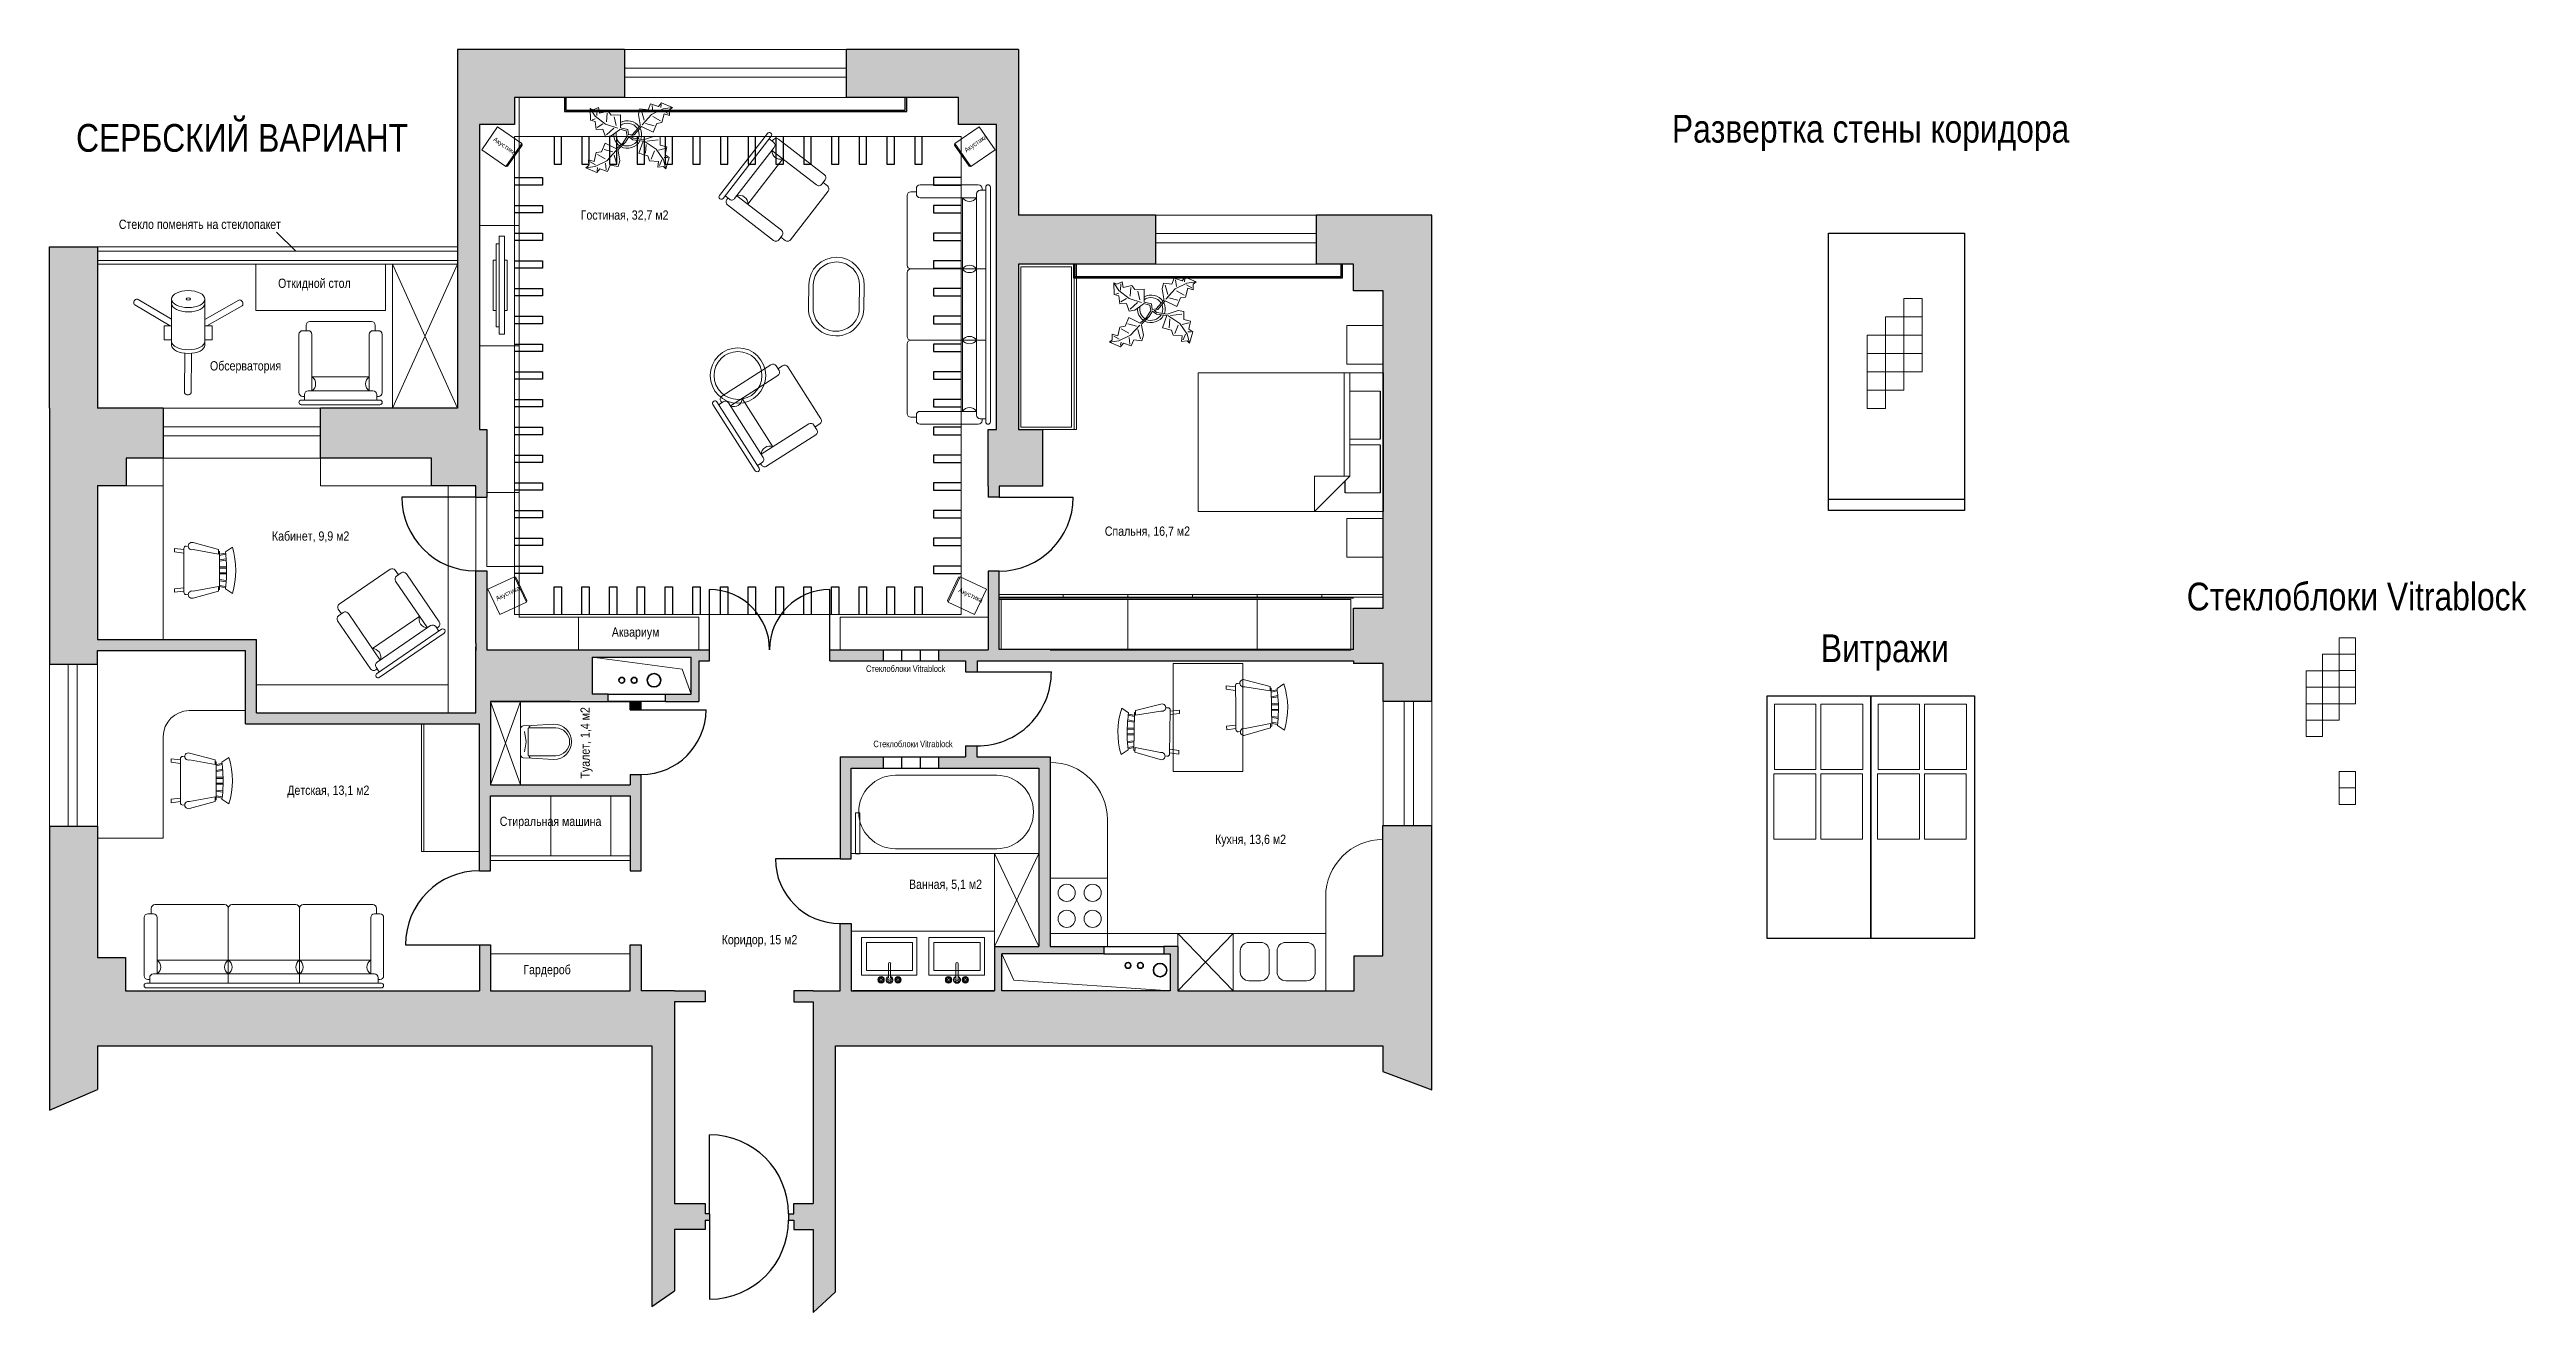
# Model space of a CAD drawing. Header units: inches. Extents: x -1596095 to 1052762, y -907497 to 506843.
# Drawn here: x -266920 to -240138, y -464658 to -451000 of the extents above; entities that cross this region are included whole.
import ezdxf

# ---------------------------------------------------------------- set-up
doc = ezdxf.new("R2010")
doc.units = ezdxf.units.IN
doc.header["$LTSCALE"] = 25
doc.header["$MEASUREMENT"] = 0
for name, color, linetype in [('LAYER_1', 7, 'Continuous'), ('WINDOW-SILL', 2, 'Continuous'), ('Двери', 7, 'Continuous'), ('Пометки', 51, 'Continuous'), ('Потолки', 154, 'Continuous'), ('Сантехника', 94, 'Continuous'), ('Штриховка стен', 8, 'Continuous')]:
    doc.layers.add(name, color=color, linetype=linetype)
for name, color, linetype, lineweight in [('SANITARI', 7, 'Continuous', 9), ('МЕБЕЛЬ', 5, 'Continuous', 9), ('Названия', 7, 'Continuous', 30), ('Размеры', 1, 'Continuous', 9), ('Стены', 7, 'Continuous', 30)]:
    doc.layers.add(name, color=color, linetype=linetype, lineweight=lineweight)
doc.layers.get('Размеры').off()
doc.styles.get("Standard").update_dxf_attribs({"font": 'ARIALN.TTF'})
picture_1 = doc.add_image_def('image1.jpg', size_in_pixel=(80, 80))
picture_2 = doc.add_image_def('image2.jpg', size_in_pixel=(80, 80))
picture_3 = doc.add_image_def('image3.jpg', size_in_pixel=(80, 80))
picture_4 = doc.add_image_def('image4.jpg', size_in_pixel=(80, 80))
picture_5 = doc.add_image_def('image5.jpg', size_in_pixel=(80, 80))
picture_6 = doc.add_image_def('image6.jpg', size_in_pixel=(80, 80))
picture_7 = doc.add_image_def('image7.jpg', size_in_pixel=(148, 233))
picture_8 = doc.add_image_def('image8.jpg', size_in_pixel=(144, 224))
picture_9 = doc.add_image_def('image9.jpg', size_in_pixel=(80, 80))
picture_10 = doc.add_image_def('image10.jpg', size_in_pixel=(80, 80))
picture_11 = doc.add_image_def('image11.jpg', size_in_pixel=(80, 80))

msp = doc.modelspace()

# ---------------------------------------------------------------- texts
at = {"layer": 'МЕБЕЛЬ', "color": 5, "ltscale": 3}
for rotation, p in [(325.27869, (-262128.2, -451982.9)), (34.72131, (-257007.5, -452115.6))]:
    msp.add_text('Акустика', height=50, rotation=rotation, dxfattribs=at).set_placement(p)
at = {"layer": 'МЕБЕЛЬ', "ltscale": 3}
for s, height, p in [('Стекло поменять на стеклопакет', 100, (-266171, -452939.8)), ('Гостиная, 32,7 м2', 100, (-261176.3, -452839.7)), ('Обсерватория', 100, (-265185.7, -454470.4)), ('Кабинет, 9,9 м2', 100, (-264515.5, -456311.1)), ('Спальня, 16,7 м2', 100, (-255509.8, -456258.3)), ('Аквариум', 100, (-260840.7, -457349.4)), ('Стеклоблоки Vitrablock', 70, (-258091.5, -457730.4)), ('Стеклоблоки Vitrablock', 70, (-258012.1, -458544.7)), ('Детская, 13,1 м2', 100, (-264349.9, -459060.1)), ('Стиральная машина', 100, (-262052.4, -459396.4)), ('Кухня, 13,6 м2', 100, (-254317.7, -459590.8)), ('Ванная, 5,1 м2', 100, (-257627.1, -460076.8)), ('Коридор, 15 м2', 100, (-259652.1, -460675.7)), ('Гардероб', 100, (-261796.7, -461000))]:
    msp.add_text(s, height=height, dxfattribs=at).set_placement(p)
at = {"layer": 'МЕБЕЛЬ', "color": 5, "ltscale": 3}
msp.add_text('Откидной стол', height=100, dxfattribs=at).set_placement((-264449.2, -453577.3))
at = {"layer": 'МЕБЕЛЬ', "color": 5, "lineweight": 15, "ltscale": 3}
for rotation, p in [(25.38764, (-262082, -456962.4)), (334.61236, (-257097.4, -456862.5))]:
    msp.add_text('Акустика', height=50, rotation=rotation, dxfattribs=at).set_placement(p)
at = {"layer": 'МЕБЕЛЬ', "ltscale": 3}
msp.add_text('Туалет, 1,4 м2', height=100, rotation=90, dxfattribs=at).set_placement((-261079, -458882.9))
at = {"layer": 'Названия', "ltscale": 3}
for s, p in [('СЕРБСКИЙ ВАРИАНТ', (-266633.6, -452105.5)), ('Развертка стены коридора', (-249377.6, -452006.6)), ('Стеклоблоки Vitrablock', (-243811, -457065.3)), ('Витражи', (-247767.3, -457624.9))]:
    msp.add_text(s, height=300, dxfattribs=at).set_placement(p)

# ---------------------------------------------------------------- blocks, each defined once
blk = doc.blocks.new('POLTRONANINO')
at = {"layer": 'МЕБЕЛЬ'}
for p, q in [((-373, 860), (-373, 800)), ((-333, 900), (333, 900)), ((373, 860), (373, 800)), ((-450, 130), (-450, 760)), ((-410, 800), (-350, 800)), ((-310, 760), (-310, 150)), ((310, 760), (310, 150)), ((410, 800), (350, 800)), ((450, 130), (450, 760)), ((310, 300), (-310, 300)), ((425, 50), (-425, 50)), ((425, 0), (-425, 0)), ((-410, 90), (-390, 90)), ((-390, 50), (-390, 110)), ((-350, 150), (350, 150)), ((390, 50), (390, 110)), ((410, 90), (390, 90))]:
    blk.add_line(p, q, dxfattribs=at)
for centre, radius, start, end in [((-333, 860), 40, 90, 180), ((333, 860), 40, 0, 90), ((-410, 760), 40, 90, 180), ((-350, 760), 40, 0, 90), ((350, 760), 40, 90, 180), ((410, 760), 40, 0, 90), ((-360, 225), 90.3, 303.855, 56.145), ((360, 225), 90.3, 123.855, 236.145), ((-410, 130), 40, 180, 270), ((-425, 25), 25, 90, 270), ((-350, 110), 40, 90, 180), ((350, 110), 40, 0, 90), ((410, 130), 40, 270, 0), ((425, 25), 25, 270, 90)]:
    blk.add_arc(centre, radius, start, end, dxfattribs=at)
blk = doc.blocks.new('A$C095D140C')
at = {"layer": 'МЕБЕЛЬ', "linetype": 'Continuous'}
for p, q in [((0, 550), (0, 300)), ((50, 550), (50, 300)), ((550, 550), (550, 300)), ((600, 550), (600, 300))]:
    blk.add_line(p, q, dxfattribs=at)
at = {"layer": 'МЕБЕЛЬ'}
for centre, radius, start, end in [((300, 550), 300, 0, 180), ((300, 550), 250, 0, 180), ((300, 300), 300, 180, 0), ((300, 300), 250, 180, 0)]:
    blk.add_arc(centre, radius, start, end, dxfattribs=at)
blk = doc.blocks.new('444')
at = {"layer": 'SANITARI'}
for p, q in [((-60, -142), (-60, 142)), ((-32, 172), (58, 177)), ((0, 0), (-20, 110)), ((-20, -110), (0, 0)), ((20, -140), (20, 140)), ((30, 150), (320, 150)), ((58, 177), (300, 190)), ((-32, -172), (58, -177)), ((30, -150), (320, -150)), ((58, -177), (300, -190))]:
    blk.add_line(p, q, dxfattribs=at)
for centre, radius, start, end in [((-30, 142), 30, 93.1798, 180), ((30, 140), 10, 90, 180), ((60, 147), 30, 93.1798, 173.5317), ((300, 0), 190, 270, 90), ((320, 0), 150, 270, 90), ((-30, -142), 30, 180, 266.8202), ((30, -140), 10, 180, 270), ((60, -147), 30, 186.4683, 266.8202)]:
    blk.add_arc(centre, radius, start, end, dxfattribs=at)
blk = doc.blocks.new('A$C2E6314C3')
at = {"layer": 'МЕБЕЛЬ'}
for p, q in [((0, 1720), (0, 2473)), ((40, 2513), (100, 2513)), ((40, 2513), (100, 2513)), ((100, 2550), (100, 2490)), ((770, 2590), (140, 2590)), ((140, 2450), (750, 2450)), ((140, 2450), (750, 2450)), ((750, 2450), (140, 2450)), ((600, 2450), (600, 140)), ((750, 100), (750, 2490)), ((850, 2530), (790, 2530)), ((810, 2550), (810, 2530)), ((850, 2565), (850, 25)), ((900, 2565), (900, 25)), ((0, 950), (0, 1640)), ((850, 1680), (40, 1680)), ((140, 1680), (750, 1680)), ((0, 870), (0, 117)), ((850, 910), (40, 910)), ((40, 77), (100, 77)), ((100, 40), (100, 100)), ((140, 140), (750, 140)), ((850, 60), (790, 60)), ((810, 40), (810, 60)), ((770, 0), (140, 0))]:
    blk.add_line(p, q, dxfattribs=at)
for centre, radius, start, end in [((40, 2473), 40, 90, 180), ((40, 2473), 40, 90, 180), ((140, 2550), 40, 90, 180), ((140, 2490), 40, 180, 270), ((140, 2490), 40, 180, 270), ((675, 2500), 90.3, 213.855, 326.145), ((790, 2490), 40, 90, 180), ((770, 2550), 40, 0, 90), ((875, 2565), 25, 0, 180), ((40, 1720), 40, 180, 270), ((40, 1640), 40, 90, 180), ((675, 1630), 90.3, 33.855, 146.145), ((675, 1730), 90.3, 213.855, 326.145), ((40, 950), 40, 180, 270), ((40, 870), 40, 90, 180), ((675, 860), 90.3, 33.855, 146.145), ((675, 960), 90.3, 213.855, 326.145), ((40, 117), 40, 180, 270), ((140, 100), 40, 90, 180), ((140, 40), 40, 180, 270), ((675, 90), 90.3, 33.855, 146.145), ((790, 100), 40, 180, 270), ((770, 40), 40, 270, 0), ((875, 25), 25, 180, 0)]:
    blk.add_arc(centre, radius, start, end, dxfattribs=at)
blk = doc.blocks.new('Растение')
at = {"linetype": 'Continuous'}
for p, q in [((-16.2005, 11.4774), (-13.9899, 8.1064)), ((-16.2005, 11.4774), (-14.8639, 10.7964)), ((-16.0159, 6.3329), (-16.2005, 11.4774)), ((-14.8639, 10.7964), (-12.6195, 11.8975)), ((-13.3174, 8.325), (-13.0735, 11.0065)), ((-12.6195, 11.8975), (-12.1909, 9.4345)), ((4.6914, 8.8812), (5.3859, 11.2828)), ((5.3859, 11.2828), (8.8871, 10.7908)), ((8.8871, 10.7908), (9.9809, 13.4933)), ((9.9809, 13.4933), (13.3837, 12.301)), ((15.3859, 11.3055), (10.3916, 8.7942)), ((10.5828, 12.6946), (10.8893, 9.7953)), ((13.3837, 12.301), (14.68, 13.9039)), ((14.5816, 13.2037), (14.3848, 11.8033)), ((14.68, 13.9039), (19.3848, 11.8146)), ((19.3848, 11.8146), (15.3859, 11.3055)), ((19.3848, 11.8146), (18.1868, 10.9119)), ((18.1868, 10.9119), (18.1925, 8.4119)), ((-14.0069, 5.8704), (-16.0159, 6.3329)), ((-15.3434, 6.5514), (-13.9984, 6.9884)), ((-13.5868, 2.2894), (-14.0069, 5.8704)), ((-13.9899, 8.1064), (-9.5434, 4.7185)), ((-10.6784, 2.491), (-13.5868, 2.2894)), ((-13.1329, 3.1804), (-10.6614, 4.727)), ((-12.1909, 9.4345), (-8.3829, 10.3)), ((-9.5858, -0.8715), (-10.6784, 2.491)), ((-9.5434, 4.7185), (-4.1917, 2.9888)), ((-9.1318, 0.0195), (-5.9793, 2.9025)), ((-8.8369, 9.409), (-9.0894, 5.6095)), ((-8.3829, 10.3), (-7.0549, 8.501)), ((-7.1228, -0.443), (-3.5248, 2.2131)), ((-7.0549, 8.501), (-3.0284, 8.6941)), ((-4.8529, 4.012), (-5.7184, 7.82)), ((-3.5248, 2.2131), (-3.3011, 2.4355)), ((-3.3011, 2.4355), (-0.5306, 1.7947)), ((-3.0284, 8.6941), (-3.0709, 3.1041)), ((-3.0709, 3.1041), (0.0797, 2.3163)), ((-0.5306, 1.7947), (-0.2255, -0.5527)), ((-0.5306, 1.7947), (-0.5306, 1.7947)), ((0.0797, 2.3163), (0.4866, -0.031)), ((0.4866, -0.031), (2.1141, 0.2298)), ((2.1141, 0.2298), (5.4346, 3.9146)), ((6.1032, 3.6844), (2.8262, -0.031)), ((4.6914, 8.8812), (5.5014, 4.4831)), ((5.4346, 3.9146), (5.5014, 4.4831)), ((5.9878, 10.4842), (7.1971, 6.3869)), ((11.1089, 1.1958), (6.1032, 3.6844)), ((10.3916, 8.7942), (6.2847, 4.4028)), ((7.7005, 4.8881), (11.5025, 3.9967)), ((14.2977, 6.1031), (10.9934, 7.9956)), ((12.7005, 4.8994), (11.1089, 1.1958)), ((14.8995, 5.3044), (12.7005, 4.8994)), ((15.7909, 9.1065), (14.8995, 5.3044)), ((15.2875, 10.6053), (17.5907, 9.2105)), ((18.1925, 8.4119), (15.7909, 9.1065)), ((-14.4141, -11.4699), (-13.5228, -7.6679)), ((-13.5228, -7.6679), (-11.3237, -7.2629)), ((-12.921, -8.4665), (-9.6166, -10.359)), ((-11.3237, -7.2629), (-9.7321, -3.5593)), ((-6.3237, -7.2516), (-10.1257, -6.3602)), ((-9.7321, -3.5593), (-4.7264, -6.0479)), ((-7.1228, -0.443), (-9.5858, -0.8715)), ((-9.0148, -11.1577), (-4.9047, -6.8122)), ((-4.611, -12.8477), (-5.8203, -8.7504)), ((-2.019, -3.6148), (-4.7264, -6.0479)), ((-4.1246, -6.8466), (-4.0579, -6.2781)), ((-3.3146, -11.2447), (-4.1246, -6.8466)), ((-4.0579, -6.2781), (-0.9375, -3.1608)), ((-2.019, -3.6148), (-0.2255, -0.5527)), ((-0.9375, -3.1608), (0.5883, -0.8135)), ((0.5883, -0.8135), (2.2447, -2.0916)), ((2.8262, -0.031), (1.3003, -0.5527)), ((1.3003, -0.5527), (2.4193, -1.4655)), ((2.2447, -2.0916), (6.7108, -2.6626)), ((2.4193, -1.4655), (6.895, -2.1175)), ((4.943, -7.9659), (6.7108, -2.6626)), ((8.8321, -9.0266), (4.943, -7.9659)), ((11.6605, -0.5413), (6.895, -2.1175)), ((12.3677, -6.1981), (7.219, -2.6772)), ((8.125, -4.0768), (7.7715, -7.9659)), ((8.3544, -2.7453), (13.1973, -2.1704)), ((9.5392, -11.1479), (8.8321, -9.0266)), ((10.2463, -10.4408), (11.6605, -6.9053)), ((11.6605, -0.5413), (14.1354, -0.8948)), ((15.5496, -10.7943), (12.3677, -6.1981)), ((16.2567, -5.8446), (13.4283, -6.5517)), ((14.1354, -0.8948), (14.1354, -4.4304)), ((14.1354, -4.4304), (16.9638, -5.1375)), ((17.3174, -9.7337), (15.9032, -9.7337)), ((16.9638, -5.1375), (16.2567, -8.673)), ((16.2567, -8.673), (18.0245, -9.7337)), ((18.0245, -9.7337), (16.6103, -14.6834)), ((-18.008, -14.1781), (-16.8101, -13.2754)), ((-18.008, -14.1781), (-14.0091, -13.669)), ((-13.3032, -16.2674), (-18.008, -14.1781)), ((-16.8157, -10.7754), (-14.4141, -11.4699)), ((-16.8101, -13.2754), (-16.8157, -10.7754)), ((-13.9107, -12.9688), (-16.2139, -11.574)), ((-14.0091, -13.669), (-9.0148, -11.1577)), ((-12.0069, -14.6645), (-13.3032, -16.2674)), ((-13.2048, -15.5672), (-13.008, -14.1668)), ((-8.6042, -15.8568), (-12.0069, -14.6645)), ((-9.206, -15.0581), (-9.5126, -12.1588)), ((-7.5103, -13.1543), (-8.6042, -15.8568)), ((-4.0092, -13.6463), (-7.5103, -13.1543)), ((-3.3146, -11.2447), (-4.0092, -13.6463)), ((13.4283, -11.5015), (9.5392, -11.1479)), ((13.0748, -13.9763), (13.4283, -11.5015)), ((15.5496, -13.6228), (13.0748, -13.9763)), ((14.8425, -10.7943), (13.7819, -13.2692)), ((16.6103, -14.6834), (15.5496, -10.7943)), ((16.6103, -14.6834), (15.5496, -13.6228))]:
    blk.add_line(p, q, dxfattribs=at)
for centre, radius, start, end in [((0.0308, 0.1664), 6, 178.6147, 235.1169), ((0.0308, 0.1664), 5, 168.1647, 238.6725), ((0, 0), 6.1275, 34.37569, 120.1028), ((-0.0601, -0.2075), 5.2461, 33.82192, 124.9414), ((-0.2664, 0.1682), 5.2775, 338.4094, 20.03007), ((-0.098, 0.1364), 6.1288, 341.2017, 26.09184), ((-0.0234, 0.3825), 6.1492, 242.5812, 331.2714), ((-0.1102, 0.4886), 5.2883, 247.3711, 327.472)]:
    blk.add_arc(centre, radius, start, end, dxfattribs=at)
blk = doc.blocks.new('A$C61B46C52')
at = {"layer": 'Потолки', "ltscale": 3}
for p, q in [((0, 80), (300, 80)), ((300, 0), (0, 0)), ((300, 80), (300, 0))]:
    blk.add_line(p, q, dxfattribs=at)
blk = doc.blocks.new('A$C583651C1')
at = {"layer": 'Потолки', "ltscale": 3}
for p, q in [((0, 80), (300, 80)), ((300, 0), (0, 0)), ((300, 80), (300, 0))]:
    blk.add_line(p, q, dxfattribs=at)
blk = doc.blocks.new('A$C22630C0F')
at = {"layer": 'МЕБЕЛЬ', "color": 5, "ltscale": 3}
for p, q in [((0, 0), (0, 542)), ((0, 542), (32, 542)), ((32, 0), (0, 0))]:
    blk.add_line(p, q, dxfattribs=at)
for points in [[(63, 721), (32, 721), (32, -179), (63, -179)], [(122, -259), (63, -259), (63, 801), (122, 801)]]:
    blk.add_lwpolyline(points, close=True, dxfattribs=at)
blk.add_lwpolyline([(122, 542), (152, 542), (152, 0), (122, 0)], dxfattribs=at)
blk = doc.blocks.new('_ArchTick')
at = {"color": 0, "linetype": 'ByBlock', "const_width": 0.15}
blk.add_lwpolyline([(-0.5, -0.5), (0.5, 0.5)], dxfattribs=at)
blk = doc.blocks.new('A$C30664437')
for p, q in [((-103, 3), (-109, 3)), ((-94, 12), (-94, 19)), ((-88, 12), (-88, 19)), ((-79, 3), (-72, 3)), ((-12, 22), (-12, 174)), ((12, 174), (12, 22)), ((79, 3), (72, 3)), ((88, 12), (88, 19)), ((94, 12), (94, 19)), ((103, 3), (109, 3)), ((-103, -3), (-109, -3)), ((-94, -12), (-94, -19)), ((-88, -12), (-88, -19)), ((-79, -3), (-72, -3)), ((79, -3), (72, -3)), ((88, -12), (88, -19)), ((94, -12), (94, -19)), ((103, -3), (109, -3))]:
    blk.add_line(p, q)
for centre, radius in [((-91, 0), 34.4), ((-116, 0), 6.99), ((-91, 0), 12.5), ((-91, 25), 6.99), ((-66, 0), 6.99), ((0, 0), 12.5), ((91, 0), 34.4), ((66, 0), 6.99), ((91, 0), 12.5), ((91, 25), 6.99), ((116, 0), 6.99), ((-91, -25), 6.99), ((91, -25), 6.99)]:
    blk.add_circle(centre, radius)
for centre, radius, start, end in [((-91, 0), 25, 106.0953, 163.7658), ((-91, 0), 25, 15.9116, 73.88), ((0, 0), 37.5, 109.6397, 70.3486), ((0, 0), 25, 120.2446, 59.6569), ((0, 174), 12.5, 0, 180), ((91, 0), 25, 105.9211, 163.5587), ((91, 0), 25, 15.7907, 74.7593), ((-91, 0), 25, 195.7907, 254.7593), ((-91, 0), 25, 285.9211, 343.5587), ((91, 0), 25, 195.9116, 253.88), ((91, 0), 25, 286.0953, 343.7658)]:
    blk.add_arc(centre, radius, start, end)
at = {"layer": 'МЕБЕЛЬ', "ltscale": 3, "xscale": 0.03937007873901166, "yscale": 0.03937007873901166, "zscale": 0.03937007873901166}
blk.add_blockref('_ArchTick', (13, 22), dxfattribs=at)
blk = doc.blocks.new('A$C08470E14')
at = {"layer": 'МЕБЕЛЬ', "ltscale": 3}
for points in [[(600, -404), (0, -404), (0, 0), (600, 0)], [(547, -351), (47, -351), (47, -49), (547, -49)]]:
    blk.add_lwpolyline(points, close=True, dxfattribs=at)
at = {"layer": 'МЕБЕЛЬ', "ltscale": 3, "rotation": 180}
blk.add_blockref('A$C30664437', (296, 52), dxfattribs=at)
blk = doc.blocks.new('A$C27866716')
at = {"layer": 'МЕБЕЛЬ', "ltscale": 3}
for points in [[(600, -404), (0, -404), (0, 0), (600, 0)], [(547, -351), (47, -351), (47, -49), (547, -49)]]:
    blk.add_lwpolyline(points, close=True, dxfattribs=at)
at = {"layer": 'МЕБЕЛЬ', "ltscale": 3, "rotation": 180}
blk.add_blockref('A$C30664437', (296, 52), dxfattribs=at)
blk = doc.blocks.new('A$C391F47ED')
at = {"color": 5, "linetype": 'Continuous', "lineweight": 9}
for p, q in [((60, 656), (97, 657)), ((74, 556), (60, 656)), ((299, 559), (61, 556)), ((97, 657), (111, 557)), ((299, 559), (536, 563)), ((497, 662), (486, 562)), ((535, 663), (497, 662)), ((524, 562), (535, 663)), ((558, 516), (561, 538)), ((79, 181), (0, 455)), ((36, 531), (40, 508)), ((75, 456), (129, 182)), ((525, 462), (479, 187)), ((529, 187), (600, 463)), ((105, 107), (56, 31)), ((129, 182), (79, 181)), ((96, 181), (98, 169)), ((510, 175), (98, 169)), ((117, 107), (129, 170)), ((141, 170), (130, 105)), ((191, 170), (181, 100)), ((204, 171), (195, 100)), ((267, 98), (266, 171)), ((279, 172), (280, 98)), ((329, 172), (330, 99)), ((342, 99), (341, 172)), ((404, 173), (415, 102)), ((416, 173), (429, 104)), ((466, 174), (480, 110)), ((479, 187), (529, 187)), ((492, 112), (479, 174)), ((505, 112), (556, 38)), ((510, 175), (511, 187))]:
    blk.add_line(p, q, dxfattribs=at)
for centre, radius, start, end in [((61, 531), 25, 90.7627, 180.7627), ((536, 538), 25, 0.7627, 90.7627), ((37, 468), 39.5, 342.3278, 199.1976), ((562, 475), 39.5, 342.3278, 199.1976), ((295, 849), 852, 253.7012, 287.8242), ((283, 1703), 1606, 263.61, 274.6848), ((283, 1703), 1606, 274.6848, 277.9154)]:
    blk.add_arc(centre, radius, start, end, dxfattribs=at)

# ---------------------------------------------------------------- hatches: boundary and pattern name
at = {"layer": 'Штриховка стен', "ltscale": 3}
for points in [[(-260701.9, -451000), (-262510.9, -451000), (-262510.9, -453133.6), (-262510.9, -454878.7), (-263991.5, -454878.7), (-263991.5, -455419), (-262791.8, -455419), (-262791.8, -455719.3), (-262311.5, -455719.3), (-262311.5, -455839.1), (-262191.5, -455839.1), (-262191.5, -455789.1), (-262191.5, -455710.3), (-262191.5, -455110.2), (-262271.9, -455110.2), (-262271.9, -451810.6), (-261891.6, -451810.6), (-261891.6, -451520.3), (-260701.9, -451520.3)], [(-256442, -451000), (-258301.6, -451000), (-258301.6, -451520.3), (-257091.3, -451520.3), (-257091.3, -451810.6), (-256681.3, -451810.6), (-256681.3, -455110.2), (-256771.6, -455110.2), (-256771.6, -455720.3), (-256771.6, -455840.3), (-256651.6, -455840.3), (-256651.6, -455720.3), (-256181.9, -455720.3), (-256181.9, -455110.2), (-256442, -455110.2), (-256442, -453320.6), (-255842, -453320.6), (-255815.5, -453320.6), (-254962.2, -453320.6), (-254962.2, -452790.7), (-256442, -452790.7)], [(-251972, -452790.7), (-253222.4, -452790.7), (-253222.4, -453320.6), (-252822.3, -453320.6), (-252822.3, -453610.8), (-252501.7, -453610.8), (-252501.7, -457041), (-252822.3, -457041), (-252822.3, -457488.7), (-252848, -457488.7), (-252848, -457495.5), (-255261.7, -457495.5), (-255261.7, -457488.7), (-256651.6, -457488.7), (-256651.6, -456640.3), (-256771.6, -456640.3), (-256771.5, -457490.2), (-257308.2, -457490.2), (-257308.2, -457610.2), (-257014.6, -457610.2), (-257014.6, -457730.2), (-256887.3, -457730.2), (-256887.3, -457610.2), (-252822.3, -457610.2), (-252822.3, -457641), (-252501.7, -457641), (-252501.7, -458050.6), (-251972, -458050.6)], [(-266400.2, -455719.3), (-266090.6, -455719.3), (-266090.6, -455419), (-265691, -455419), (-265691, -454878.7), (-266400.2, -454878.7), (-266400.2, -453133.6), (-266920.5, -453133.6), (-266920.5, -454878.7), (-266920.5, -457649.7), (-266400.2, -457649.7), (-266400.2, -457499.6), (-265691, -457499.6), (-264800.8, -457499.6), (-264800.8, -458292.7), (-262271.5, -458292.7), (-262271.5, -459671.1), (-262271.5, -459880.3), (-262151.5, -459880.3), (-262151.5, -459069.9), (-260641.8, -459069.9), (-260641.8, -459880.3), (-260521.8, -459880.3), (-260521.8, -458839.7), (-260641.8, -458839.7), (-260641.8, -458950.3), (-262151.5, -458950.3), (-262151.5, -458050.3), (-260881.4, -458050.3), (-260881.4, -457970.2), (-261053.4, -457970.2), (-261053.4, -457570.2), (-259981.1, -457570.2), (-259981.1, -457970.2), (-260261.6, -457970.2), (-260261.6, -458050.3), (-259901.2, -458050.3), (-259901.2, -457610.2), (-259784.8, -457610.2), (-259784.8, -457490.2), (-262191.5, -457490.2), (-262191.5, -456639.1), (-262311.5, -456639.1), (-262311.5, -458171.4), (-262611.3, -458171.4), (-264683.2, -458171.4), (-264683.2, -457871.1), (-264683.2, -457379.6), (-266400.2, -457379.6)], [(-257908.2, -457490.2), (-258484.8, -457490.2), (-258484.8, -457610.2), (-258371.7, -457610.2), (-257908.2, -457610.2)], [(-260521.8, -458050.3), (-260641.8, -458050.3), (-260641.8, -458139.7), (-260521.8, -458139.7)], [(-251972, -459390.4), (-252502.1, -459390.4), (-252502.1, -460800.6), (-252812, -460800.6), (-252812, -461180.2), (-254722, -461180.2), (-254722, -460700.2), (-254872.2, -460700.2), (-254872.2, -460780.1), (-254801.6, -460780.1), (-254801.6, -461180.2), (-256622, -461180.2), (-256622, -460780.1), (-255521.6, -460780.3), (-255521.6, -460700.2), (-256101.8, -460700.2), (-256101.8, -458650.2), (-256894.6, -458650.2), (-256894.6, -458530.2), (-257014.6, -458530.2), (-257014.6, -458650.2), (-257308.2, -458650.2), (-257308.2, -458770.2), (-256221.8, -458770.2), (-256221.8, -460700.2), (-256702, -460700.2), (-256702, -461180.2), (-258251.7, -461180.2), (-258251.7, -460451.6), (-258371.7, -460451.6), (-258371.7, -461180.2), (-258662, -461180.2), (-258872, -461180.2), (-258872, -461300.2), (-258662, -461300.2), (-258662, -463480.2), (-258872, -463480.2), (-258872, -463590.2), (-258929.9, -463590.2), (-258929.9, -463660.2), (-258872, -463660.2), (-258872, -463759.2), (-258662, -463759.2), (-258662, -464657.7), (-258421.4, -464432.9), (-258421.4, -461773.2), (-252502.1, -461773.2), (-252502.1, -462053.3), (-251972, -462250.9)], [(-257908.2, -458650.2), (-258371.7, -458650.2), (-258371.7, -459751.6), (-258251.7, -459751.6), (-258251.7, -458770.2), (-257908.2, -458770.2)], [(-260162, -461300.2), (-259832, -461300.2), (-259832, -461180.2), (-260162, -461180.2), (-260521.8, -461180.2), (-260521.8, -460680.2), (-260641.8, -460680.2), (-260641.8, -461180.2), (-262151.5, -461180.2), (-262151.5, -460680.2), (-262271.5, -460680.2), (-262271.5, -461180.2), (-266099.8, -461180.2), (-266099.8, -460880.2), (-266099.8, -460819.4), (-266400.2, -460819.4), (-266400.2, -459399.3), (-266920.5, -459399.3), (-266920.5, -461371), (-266920.5, -461773.2), (-266920.5, -462468.8), (-266400.2, -462244.8), (-266400.2, -461773.2), (-260409, -461773.2), (-260409, -464592.9), (-260162, -464424.6), (-260162, -463759.2), (-259832, -463759.2), (-259832, -463660.2), (-259783, -463660.2), (-259783, -463590.2), (-259832, -463590.2), (-259832, -463480.2), (-260162, -463480.2)]]:
    msp.add_hatch(color=256, dxfattribs=at).paths.add_polyline_path(points)

# ---------------------------------------------------------------- linework, layer by layer
at = {"color": 5, "linetype": 'Continuous', "lineweight": 9}
for p, q in [((-254501.7, -455995.2), (-254501.7, -454495.2)), ((-254501.7, -454495.2), (-252501.7, -454495.2)), ((-252921.7, -455615.2), (-252921.7, -454495.2)), ((-252861.7, -454495.2), (-252861.7, -455615.2)), ((-252861.7, -454695.2), (-252531.7, -454695.2)), ((-252531.7, -455215.2), (-252861.7, -455215.2)), ((-252861.7, -455275.2), (-252531.7, -455275.2)), ((-253241.7, -455995.2), (-252861.7, -455615.2)), ((-253241.7, -455615.2), (-253241.7, -455995.2)), ((-252861.7, -455615.2), (-253241.7, -455615.2)), ((-252531.7, -455795.2), (-252911.7, -455795.2)), ((-252501.7, -455995.2), (-254501.7, -455995.2)), ((-265422, -456373.3), (-265443.4, -456369.9)), ((-265093.4, -456407.4), (-265368.4, -456332.4)), ((-265568.4, -456394.9), (-265568.4, -456432.4)), ((-265468.4, -456407.4), (-265568.4, -456394.9)), ((-265568.4, -456432.4), (-265468.4, -456444.9)), ((-265468.4, -456632.4), (-265468.4, -456394.9)), ((-265468.4, -456632.4), (-265468.4, -456869.9)), ((-265368.4, -456407.4), (-265093.4, -456457.4)), ((-265093.4, -456457.4), (-265093.4, -456407.4)), ((-265080.9, -456426.6), (-265092.9, -456424.7)), ((-265080.9, -456426.7), (-265080.9, -456838.4)), ((-265018.4, -456444.9), (-265080.9, -456457.4)), ((-265080.9, -456469.9), (-265016.6, -456456.9)), ((-265080.9, -456519.9), (-265010.9, -456508.3)), ((-265080.9, -456532.4), (-265009.9, -456522.3)), ((-265007.1, -456594.9), (-265080.9, -456594.9)), ((-265080.9, -456607.4), (-265007.1, -456607.4)), ((-265018.4, -456432.4), (-264943.4, -456382.4)), ((-265568.4, -456832.4), (-265468.4, -456819.9)), ((-265568.4, -456869.9), (-265568.4, -456832.4)), ((-265468.4, -456857.4), (-265568.4, -456869.9)), ((-265443.4, -456894.9), (-265420.6, -456891.4)), ((-265368.4, -456857.4), (-265093.4, -456807.4)), ((-265093.4, -456857.4), (-265368.4, -456932.4)), ((-265093.4, -456807.4), (-265093.4, -456857.4)), ((-265093.1, -456840.2), (-265080.9, -456838.3)), ((-265080.9, -456657.4), (-265007, -456657.4)), ((-265007.1, -456669.9), (-265080.9, -456669.9)), ((-265080.9, -456732.4), (-265010.5, -456742.5)), ((-265080.9, -456744.9), (-265010.7, -456756.6)), ((-265080.9, -456794.9), (-265016, -456807.4)), ((-265018.4, -456819.9), (-265080.9, -456807.4)), ((-265018.4, -456832.4), (-264943.4, -456882.4)), ((-265605.9, -458670.1), (-265605.9, -458707.6)), ((-265505.9, -458682.6), (-265605.9, -458670.1)), ((-265605.9, -458707.6), (-265505.9, -458720.1)), ((-265505.9, -458907.6), (-265505.9, -458670.1)), ((-265459.5, -458648.4), (-265480.9, -458645.1)), ((-265130.9, -458682.6), (-265405.9, -458607.6)), ((-265405.9, -458682.6), (-265130.9, -458732.6)), ((-265130.9, -458732.6), (-265130.9, -458682.6)), ((-265118.4, -458701.7), (-265130.4, -458699.8)), ((-265118.4, -458701.8), (-265118.4, -459113.5)), ((-265055.9, -458720.1), (-265118.4, -458732.6)), ((-265118.4, -458745.1), (-265054.1, -458732)), ((-265118.4, -458795.1), (-265048.4, -458783.4)), ((-265055.9, -458707.6), (-264980.9, -458657.6)), ((-265505.9, -458907.6), (-265505.9, -459145.1)), ((-265118.4, -458807.6), (-265047.4, -458797.4)), ((-265044.6, -458870.1), (-265118.4, -458870.1)), ((-265118.4, -458882.6), (-265044.6, -458882.6)), ((-265118.4, -458932.6), (-265044.5, -458932.6)), ((-265044.6, -458945.1), (-265118.4, -458945.1)), ((-265118.4, -459007.6), (-265048, -459017.6)), ((-265118.4, -459020.1), (-265048.2, -459031.7)), ((-265605.9, -459107.6), (-265505.9, -459095.1)), ((-265605.9, -459145.1), (-265605.9, -459107.6)), ((-265505.9, -459132.6), (-265605.9, -459145.1)), ((-265480.9, -459170.1), (-265458.1, -459166.5)), ((-265405.9, -459132.6), (-265130.9, -459082.6)), ((-265130.9, -459132.6), (-265405.9, -459207.6)), ((-265130.9, -459082.6), (-265130.9, -459132.6)), ((-265130.6, -459115.3), (-265118.4, -459113.4)), ((-265118.4, -459070.1), (-265053.5, -459082.6)), ((-265055.9, -459095.1), (-265118.4, -459082.6)), ((-265055.9, -459107.6), (-264980.9, -459157.6))]:
    msp.add_line(p, q, dxfattribs=at)
at = {"color": 5, "linetype": 'Continuous'}
for p, q in [((-252501.7, -454495.2), (-252501.7, -455995.2)), ((-252531.7, -454695.2), (-252531.7, -455215.2)), ((-252531.7, -455275.2), (-252531.7, -455795.2)), ((-252911.7, -455795.2), (-252911.7, -455665.1))]:
    msp.add_line(p, q, dxfattribs=at)
at = {"color": 5, "linetype": 'Continuous', "lineweight": 9}
for centre, radius, start, end in [((-265443.4, -456394.9), 25, 90, 180), ((-265380.9, -456369.9), 39.5, 71.5651, 288.43495), ((-266612.1, -456632.4), 1606.2, 3.92211, 7.15267), ((-266612.1, -456632.4), 1606.2, 352.84733, 3.92211), ((-265758, -456632.4), 852.1, 342.93847, 17.0615), ((-265443.4, -456869.9), 25, 180, 270), ((-265380.9, -456894.9), 39.5, 71.5651, 288.43495), ((-265480.9, -458670.1), 25, 90, 180), ((-265418.4, -458645.1), 39.5, 71.5651, 288.43495), ((-266649.6, -458907.6), 1606.2, 3.92211, 7.15267), ((-265795.5, -458907.6), 852.1, 342.93847, 17.0615), ((-266649.6, -458907.6), 1606.2, 352.84733, 3.92211), ((-265480.9, -459145.1), 25, 180, 270), ((-265418.4, -459170.1), 39.5, 71.5651, 288.43495)]:
    msp.add_arc(centre, radius, start, end, dxfattribs=at)
at = {"layer": 'WINDOW-SILL', "color": 5, "lineweight": 15, "ltscale": 3}
for p, q in [((-262181.4, -456837.1), (-261894.4, -456701)), ((-262051.5, -457110.9), (-262181.4, -456837.1)), ((-261894.4, -456701), (-261764.5, -456974.7)), ((-257074.5, -456701), (-257204.4, -456974.7)), ((-256787.5, -456837.1), (-257074.5, -456701)), ((-256917.4, -457110.9), (-256787.5, -456837.1)), ((-261764.5, -456974.7), (-262051.5, -457110.9)), ((-257204.4, -456974.7), (-256917.4, -457110.9))]:
    msp.add_line(p, q, dxfattribs=at)
at = {"layer": 'WINDOW-SILL', "color": 5, "lineweight": 13, "ltscale": 3}
for points in [[(-262075.1, -451834.9), (-261814.1, -452015.9), (-261986.7, -452264.9), (-262247.8, -452084)], [(-256869, -451834.9), (-257130.1, -452015.9), (-256957.5, -452264.9), (-256696.4, -452084)]]:
    msp.add_lwpolyline(points, close=True, dxfattribs=at)
at = {"layer": 'Двери', "ltscale": 3}
for p, q in [((-247683.7, -452985.9), (-246213.7, -452985.9)), ((-247683.7, -455985.9), (-247683.7, -452985.9)), ((-246213.7, -452985.9), (-246213.7, -455985.9)), ((-262311.5, -455839.1), (-263111.4, -455839.1)), ((-256651.6, -455840.3), (-255851.7, -455840.3)), ((-246213.7, -455865.9), (-247683.7, -455865.9)), ((-246213.7, -455985.9), (-247683.7, -455985.9)), ((-259784.8, -457490.2), (-259784.8, -456840.2)), ((-258484.8, -457490.2), (-258484.8, -456840.2)), ((-256887.3, -457730.2), (-256087.3, -457730.2)), ((-260521.8, -458139.7), (-259821.8, -458139.7)), ((-258371.7, -459751.6), (-259071.7, -459751.6)), ((-263071.4, -460680.2), (-262271.5, -460680.2)), ((-259783, -463590.2), (-259783, -462736.9)), ((-259783, -463660.2), (-259783, -464513.4))]:
    msp.add_line(p, q, dxfattribs=at)
for points in [[(-248347.8, -457991), (-247227.1, -457991), (-247227.1, -460612.1), (-248347.8, -460612.1)], [(-247227.1, -457991), (-246106.3, -457991), (-246106.3, -460612.1), (-247227.1, -460612.1)]]:
    msp.add_lwpolyline(points, close=True, dxfattribs=at)
for centre, radius, start, end in [((-262311.5, -455839.1), 799.9, 180, 270), ((-256651.6, -455840.3), 799.9, 270, 0), ((-259784.8, -457490.2), 650, 0, 90), ((-258484.8, -457490.2), 650, 90, 180), ((-256887.3, -457730.2), 800, 269.47597, 0), ((-260521.8, -458139.7), 700, 270, 0), ((-258371.7, -459751.6), 700, 180, 270), ((-262271.5, -460680.2), 799.9, 90, 180), ((-259783, -463590.2), 853.2, 0, 90), ((-259783, -463660.2), 853.2, 270, 0)]:
    msp.add_arc(centre, radius, start, end, dxfattribs=at)
at = {"layer": 'МЕБЕЛЬ', "ltscale": 3}
for p, q in [((-260701.9, -451000), (-258301.6, -451000)), ((-260701.9, -451520.3), (-258301.6, -451520.3)), ((-254962.2, -452790.7), (-253222.4, -452790.7)), ((-264465.7, -452973.7), (-264258.8, -453181.5)), ((-254962.2, -453320.6), (-253222.4, -453320.6)), ((-265691, -454878.7), (-263991.5, -454878.7)), ((-265691, -455419), (-263991.5, -455419)), ((-262191.5, -455789.1), (-261841.5, -455789.1)), ((-262191.5, -455789.1), (-262191.5, -456589.1)), ((-262191.5, -456589.1), (-261841.5, -456589)), ((-256771.5, -457140.2), (-258371.7, -457140.2)), ((-258371.7, -457140.2), (-258371.7, -457490.2)), ((-255022.3, -456934.8), (-252822.3, -456934.8)), ((-252822.3, -457041), (-252822.3, -457488.7)), ((-252501.7, -456934.8), (-252501.7, -456961.3)), ((-266920.5, -457649.7), (-266920.5, -459399.3)), ((-252501.7, -458050.6), (-252501.7, -459390.4)), ((-251972, -458050.6), (-251972, -459390.4)), ((-254019, -458808.3), (-254769, -458808.3)), ((-262151.5, -459769.9), (-260641.8, -459769.9)), ((-256702, -460700.2), (-256702, -459695.5)), ((-256702, -459695.5), (-256221.8, -460700.2)), ((-256702, -460700.2), (-256221.8, -459695.5)), ((-256702, -460535.7), (-256702, -460700.2)), ((-255481.8, -460560.2), (-256101.8, -460560.2)), ((-254722, -460560.2), (-254122, -461180.2)), ((-254122, -460560.2), (-254722, -461180.2)), ((-266099.8, -461180.2), (-266099.8, -460880.2))]:
    msp.add_line(p, q, dxfattribs=at)
at = {"layer": 'МЕБЕЛЬ', "color": 5, "ltscale": 3}
for p, q in [((-261841.5, -451520.3), (-261841.5, -457140.2)), ((-261841.5, -452903.8), (-262271.9, -452903.8)), ((-264689.2, -453320.6), (-264689.2, -453820.6)), ((-263289.2, -453820.6), (-263289.2, -453320.6)), ((-263210.9, -453320.6), (-263210.9, -454878.7)), ((-263210.9, -453320.6), (-262510.9, -454878.7)), ((-262510.9, -453320.6), (-263210.9, -454878.7)), ((-255815.5, -453320.6), (-255815.5, -454020.6)), ((-265600.4, -453698.5), (-265600.4, -454195.4)), ((-265240.4, -453698.5), (-265240.4, -454195.4)), ((-265616.6, -453987.3), (-265998.5, -453762.5)), ((-265616.6, -453987.3), (-265998.5, -453762.5)), ((-265600.4, -453915.6), (-265963, -453702.2)), ((-265240.4, -453918.8), (-264873.5, -453709.5)), ((-265219.2, -453987.3), (-264838.8, -453770.4)), ((-264689.2, -453820.6), (-263289.2, -453820.6)), ((-265600.4, -453987.3), (-265680.6, -453987.3)), ((-265680.6, -453987.3), (-265680.6, -454137.8)), ((-265680.6, -454137.8), (-265600.4, -454137.8)), ((-265600.4, -454062), (-265600.4, -453987.3)), ((-265600.4, -454137.8), (-265600.4, -453987.3)), ((-265160.2, -453987.3), (-265240.4, -453987.3)), ((-265240.4, -453987.3), (-265240.4, -454137.8)), ((-265240.4, -454137.8), (-265160.2, -454137.8)), ((-265160.2, -454062), (-265160.2, -453987.3)), ((-265160.2, -454137.8), (-265160.2, -453987.3)), ((-261841.5, -454203.8), (-262271.9, -454203.8)), ((-265456.7, -454285.1), (-265460.3, -454711.7)), ((-265386.8, -454285.6), (-265390.3, -454712.2)), ((-255815.5, -455110.2), (-255815.5, -454820.6)), ((-266090.6, -455719.3), (-265691, -455719.3)), ((-255961.7, -456894.8), (-255961.7, -456921.3)), ((-255261.7, -456894.8), (-255261.7, -456921.3)), ((-254561.7, -456894.8), (-254561.7, -456921.3)), ((-253861.7, -456894.8), (-253861.7, -456921.3)), ((-253161.7, -456894.8), (-253161.7, -456921.3)), ((-261841.5, -457140.2), (-259901.2, -457140.2)), ((-261201.2, -457490.2), (-261201.2, -457140.2)), ((-259901.2, -457490.2), (-259901.2, -457140.2)), ((-256651.6, -456934.8), (-254322.3, -456934.8)), ((-256651.6, -456948.5), (-252848, -456948.5)), ((-256630.4, -457488.7), (-256630.4, -456948.5)), ((-255261.7, -456948.5), (-255261.7, -457495.5)), ((-253861.7, -456948.5), (-253861.7, -457495.5)), ((-252848, -456948.5), (-252848, -457495.5)), ((-266400.2, -457499.6), (-266400.2, -459529.2)), ((-265691, -457499.6), (-266400.2, -457499.6)), ((-252848, -457495.5), (-256101.8, -457495.5)), ((-254019, -457641), (-254769, -457641)), ((-254769, -457641), (-254769, -458808.3)), ((-254019, -458808.3), (-254019, -457641)), ((-264800.8, -458149.6), (-265410.2, -458149.6)), ((-261826.6, -458950.3), (-262151.5, -458050.3)), ((-262151.5, -458950.3), (-261826.6, -458050.3)), ((-261826.6, -458950.3), (-261826.6, -458050.3)), ((-260611.5, -458050.3), (-261211.5, -458050.3)), ((-265691, -459529.2), (-265691, -458430.4)), ((-261499.3, -459719.9), (-261499.3, -459069.9)), ((-260850.6, -459719.9), (-260850.6, -459069.9)), ((-258207.4, -459697.7), (-258207.4, -459254.5)), ((-258207.4, -459254.5), (-258157.4, -459254.5)), ((-258157.4, -459254.5), (-258157.4, -459697.7)), ((-266400.2, -459529.2), (-265691, -459529.2)), ((-255481.8, -459328.8), (-255481.8, -460700.2)), ((-260641.8, -459719.9), (-262151.5, -459719.9)), ((-258251.7, -459695.5), (-256221.8, -459695.5)), ((-258157.4, -459697.7), (-258207.4, -459697.7)), ((-255481.8, -459960.2), (-256101.8, -459960.2)), ((-255481.8, -459960.2), (-255481.8, -460560.2)), ((-253121.7, -460560.2), (-253121.7, -460162.4)), ((-256702, -460535.7), (-258251.7, -460535.7)), ((-255481.8, -460560.2), (-253121.7, -460560.2)), ((-254722, -460560.2), (-254722, -461180.2)), ((-254122, -460560.2), (-254122, -461180.2)), ((-253952.2, -460656.6), (-253823.7, -460656.6)), ((-253721.7, -460560.2), (-253121.7, -460560.2)), ((-253327.6, -460656.6), (-253553.9, -460656.6)), ((-253121.7, -460560.2), (-253121.7, -461180.2)), ((-256101.8, -460700.2), (-255401.8, -460700.2)), ((-254044.8, -460976.9), (-254044.8, -460749.3)), ((-253731, -460749.3), (-253731, -460976.9)), ((-253646.6, -460749.3), (-253646.6, -460976.9)), ((-253235, -460976.9), (-253235, -460749.3)), ((-253823.7, -461069.5), (-253952.2, -461069.5)), ((-253553.9, -461069.5), (-253327.6, -461069.5))]:
    msp.add_line(p, q, dxfattribs=at)
at = {"layer": 'МЕБЕЛЬ', "color": 5, "lineweight": 9, "ltscale": 3}
for p, q in [((-257774.5, -458848.6), (-256677.7, -458848.6)), ((-257774.5, -459642.3), (-256677.7, -459642.3))]:
    msp.add_line(p, q, dxfattribs=at)
at = {"layer": 'МЕБЕЛЬ', "color": 5, "ltscale": 3}
for points in [[(-255842, -453320.6), (-255842, -455110.2), (-256442, -455110.2), (-256442, -453320.6)], [(-255869.2, -453348.9), (-255869.2, -455083.1), (-256416.2, -455083.1), (-256416.2, -453348.9)], [(-255842, -453320.6), (-255842, -455110.2), (-255815.5, -455110.2), (-255815.5, -453320.6)], [(-262791.8, -455719.3), (-263991.5, -455719.3), (-263991.5, -455419), (-262791.8, -455419)], [(-256651.6, -456921.3), (-252501.7, -456921.3), (-252501.7, -456894.8), (-256651.6, -456894.8)], [(-262871.5, -459671.1), (-262871.5, -458292.7), (-262898, -458292.7), (-262898, -459671.1)], [(-262871.5, -459671.1), (-262871.5, -458292.7), (-262271.5, -458292.7), (-262271.5, -459671.1)]]:
    msp.add_lwpolyline(points, close=True, dxfattribs=at)
at = {"layer": 'МЕБЕЛЬ', "color": 5, "lineweight": 9, "ltscale": 3}
for points in [[(-252891.8, -453983.9), (-252501.7, -453983.9), (-252501.7, -454402.6), (-252891.8, -454402.6)], [(-252891.8, -456069.9), (-252501.7, -456069.9), (-252501.7, -456488.6), (-252891.8, -456488.6)]]:
    msp.add_lwpolyline(points, close=True, dxfattribs=at)
at = {"layer": 'МЕБЕЛЬ', "color": 5, "ltscale": 3}
for points in [[(-266400.2, -455719.3), (-266400.2, -457379.6), (-265691, -457379.6), (-265691, -455419), (-266090.6, -455419)], [(-262611.3, -457871.1), (-262611.3, -455719.3), (-262311.5, -455719.3), (-262311.5, -458171.4), (-262611.3, -458171.4)], [(-262611.3, -457871.1), (-264683.2, -457871.1), (-264683.2, -458171.4), (-262611.3, -458171.4), (-262611.3, -457871.1)]]:
    msp.add_lwpolyline(points, dxfattribs=at)
for centre in [(-255921.8, -460120.2), (-255641.8, -460120.2), (-255921.8, -460400.2), (-255641.8, -460400.2)]:
    msp.add_circle(centre, 92.7, dxfattribs=at)
for centre, radius, start, end in [((-265410.2, -458430.4), 280.8, 90, 180), ((-253952.2, -460749.3), 92.7, 90, 180), ((-253823.7, -460749.3), 92.7, 0, 90), ((-253553.9, -460749.3), 92.7, 90, 180), ((-253327.6, -460749.3), 92.7, 0, 90), ((-253952.2, -460976.9), 92.7, 180, 270), ((-253823.7, -460976.9), 92.7, 270, 0), ((-253553.9, -460976.9), 92.7, 180, 270), ((-253327.6, -460976.9), 92.7, 270, 0)]:
    msp.add_arc(centre, radius, start, end, dxfattribs=at)
at = {"layer": 'МЕБЕЛЬ', "ltscale": 3}
for centre, radius, start, end in [((-256101.8, -459328.8), 620, 360, 90), ((-252502.1, -460162.4), 619.6, 90, 180)]:
    msp.add_arc(centre, radius, start, end, dxfattribs=at)
at = {"layer": 'МЕБЕЛЬ', "color": 5, "lineweight": 9, "ltscale": 3}
for centre, start, end in [((-257774.5, -459245.4), 90, 270), ((-256677.7, -459245.4), 270, 90)]:
    msp.add_arc(centre, 396.8, start, end, dxfattribs=at)
at = {"layer": 'МЕБЕЛЬ', "color": 5, "ltscale": 3}
for centre, major_axis, ratio, start_param, end_param in [((-265980.7, -453732.3), (17.8, 30.2), 0.7962704, 0, 3.1415927), ((-264856.1, -453739.9), (-17.3, 30.4), 0.7043189, 3.1415927, 6.2831853), ((-265425.3, -454712), (-35, 0.2), 0.6264369, 6.2813742, 9.424778)]:
    msp.add_ellipse(centre, major_axis=major_axis, ratio=ratio, start_param=start_param, end_param=end_param, dxfattribs=at)
at = {"layer": 'МЕБЕЛЬ', "color": 5, "ltscale": 3, "extrusion": (0, 0, -1)}
msp.add_ellipse((-265420.7, -453698.5), major_axis=(180.4, 0), ratio=0.5085146, dxfattribs=at)
at = {"layer": 'МЕБЕЛЬ', "color": 5, "ltscale": 3}
msp.add_ellipse((-265420, -453698.5), major_axis=(22.8, 0), ratio=0.5213936, dxfattribs=at)
at = {"layer": 'МЕБЕЛЬ', "color": 5, "ltscale": 3, "extrusion": (0, 0, -1)}
for centre in [(-265420.4, -453745.6), (-265420.4, -454155.3), (-265420.4, -454195.4)]:
    msp.add_ellipse(centre, major_axis=(-180, 0.7), ratio=0.5095103, start_param=3.1339969, end_param=6.2755895, dxfattribs=at)
at = {"layer": 'Пометки', "color": 5, "lineweight": 13, "ltscale": 3}
for p, q in [((-261810.8, -452034.1), (-261968.4, -452261.6)), ((-261814.1, -452015.9), (-261810.8, -452034.1)), ((-257130.1, -452015.9), (-257133.4, -452034.1)), ((-257133.4, -452034.1), (-256975.7, -452261.6)), ((-261986.7, -452264.9), (-261968.4, -452261.6)), ((-256957.5, -452264.9), (-256975.7, -452261.6))]:
    msp.add_line(p, q, dxfattribs=at)
at = {"layer": 'Пометки', "color": 5, "lineweight": 15, "ltscale": 3}
for p, q in [((-261894.4, -456701), (-261877, -456707.2)), ((-261877, -456707.2), (-261758.3, -456957.3)), ((-257091.9, -456707.2), (-257210.6, -456957.3)), ((-257074.5, -456701), (-257091.9, -456707.2)), ((-261764.5, -456974.7), (-261758.3, -456957.3)), ((-257204.4, -456974.7), (-257210.6, -456957.3))]:
    msp.add_line(p, q, dxfattribs=at)
at = {"layer": 'Потолки', "ltscale": 3}
for p, q in [((-261351.9, -451520.3), (-261351.9, -451670.3)), ((-261336.9, -451520.3), (-261336.9, -451655.3)), ((-257666.9, -451655.3), (-257666.9, -451520.3)), ((-257651.6, -451670.3), (-257651.6, -451520.3)), ((-261351.9, -451670.3), (-258301.6, -451670.3)), ((-261336.9, -451655.3), (-257666.9, -451655.3)), ((-258301.6, -451670.3), (-257651.6, -451670.3)), ((-255848.8, -453320.6), (-255848.8, -453470.6)), ((-255833.8, -453320.6), (-255833.8, -453455.6)), ((-252954.4, -453455.6), (-252954.4, -453320.6)), ((-252940.5, -453470.6), (-252940.5, -453320.6)), ((-255848.8, -453470.6), (-252940.5, -453470.6)), ((-255833.8, -453455.6), (-252954.4, -453455.6))]:
    msp.add_line(p, q, dxfattribs=at)
at = {"layer": 'Потолки', "lineweight": 9, "ltscale": 3}
for p, q in [((-261891.6, -451940.3), (-261891.6, -457110.2)), ((-261891.6, -451940.3), (-257061.3, -451940.3)), ((-257061.3, -457110.2), (-257061.3, -451940.3)), ((-261891.6, -457110.2), (-257061.3, -457110.2))]:
    msp.add_line(p, q, dxfattribs=at)
for radius in [300, 259.1]:
    msp.add_circle((-259476.4, -454525.3), radius, dxfattribs=at)
at = {"layer": 'Сантехника', "lineweight": 35, "ltscale": 3}
for centre, radius in [((-260733.3, -457821.2), 31), ((-260599.8, -457821.2), 31.2), ((-260384.1, -457821.2), 72.5), ((-255259, -460904.6), 31), ((-255125.6, -460904.6), 31.2), ((-254912.5, -460955.4), 72.5)]:
    msp.add_circle(centre, radius, dxfattribs=at)
at = {"layer": 'Стены', "ltscale": 3}
for p, q in [((-260701.9, -451000), (-262510.9, -451000)), ((-262510.9, -451000), (-262510.9, -453133.6)), ((-260701.9, -451000), (-260701.9, -451520.3)), ((-258301.6, -451520.3), (-258301.6, -451000)), ((-256442, -451000), (-258301.6, -451000)), ((-256442, -451000), (-256442, -452790.7)), ((-260701.9, -451520.3), (-261891.6, -451520.3)), ((-261891.6, -451520.3), (-261891.6, -451810.6)), ((-257091.3, -451520.3), (-258301.6, -451520.3)), ((-257091.3, -451810.6), (-257091.3, -451520.3)), ((-261891.6, -451810.6), (-262271.9, -451810.6)), ((-262271.9, -451810.6), (-262271.9, -455110.2)), ((-256681.3, -451810.6), (-257091.3, -451810.6)), ((-256681.3, -455110.2), (-256681.3, -451810.6)), ((-254962.2, -452790.7), (-256442, -452790.7)), ((-254962.2, -452790.7), (-254962.2, -453320.6)), ((-253222.4, -453320.6), (-253222.4, -452790.7)), ((-251972, -452790.7), (-253222.4, -452790.7)), ((-251972, -458050.6), (-251972, -452790.7)), ((-266920.5, -454878.7), (-266920.5, -453133.6)), ((-266920.5, -453133.6), (-266400.2, -453133.6)), ((-266400.2, -453133.6), (-266400.2, -454878.7)), ((-262510.9, -453133.6), (-262510.9, -454878.7)), ((-254962.2, -453320.6), (-256442, -453320.6)), ((-256442, -453320.6), (-256442, -455110.2)), ((-252822.3, -453320.6), (-253222.4, -453320.6)), ((-252822.3, -453610.8), (-252822.3, -453320.6)), ((-252501.7, -453610.8), (-252822.3, -453610.8)), ((-252501.7, -457041), (-252501.7, -453610.8)), ((-266920.5, -454878.7), (-266920.5, -457649.7)), ((-265691, -454878.7), (-266400.2, -454878.7)), ((-265691, -454878.7), (-265691, -455419)), ((-263991.5, -455419), (-263991.5, -454878.7)), ((-262510.9, -454878.7), (-263991.5, -454878.7)), ((-262271.9, -455110.2), (-262191.5, -455110.2)), ((-262191.5, -455110.2), (-262191.5, -455710.3)), ((-256771.6, -455720.3), (-256771.6, -455110.2)), ((-256771.6, -455110.2), (-256681.3, -455110.2)), ((-256442, -455110.2), (-256181.9, -455110.2)), ((-256181.9, -455110.2), (-256181.9, -455720.3)), ((-265691, -455419), (-266090.6, -455419)), ((-266090.6, -455419), (-266090.6, -455719.3)), ((-262791.8, -455419), (-263991.5, -455419)), ((-262791.8, -455719.3), (-262791.8, -455419)), ((-266090.6, -455719.3), (-266400.2, -455719.3)), ((-266400.2, -455719.3), (-266400.2, -457379.6)), ((-262311.5, -455719.3), (-262791.8, -455719.3)), ((-262311.5, -455839.1), (-262311.5, -455719.3)), ((-262311.5, -455839.1), (-262191.5, -455839.1)), ((-262191.5, -455710.3), (-262191.5, -455839.1)), ((-256771.6, -455720.3), (-256771.6, -455840.3)), ((-256651.6, -455840.3), (-256771.6, -455840.3)), ((-256181.9, -455720.3), (-256651.6, -455720.3)), ((-256651.6, -455720.3), (-256651.6, -455840.3)), ((-262311.5, -457419.6), (-262311.5, -456639)), ((-262311.5, -456639.1), (-262191.5, -456639.1)), ((-262191.5, -456639.1), (-262191.5, -457490.2)), ((-256651.6, -456640.3), (-256771.6, -456640.3)), ((-256771.6, -456640.3), (-256771.5, -457490.2)), ((-256651.6, -457488.7), (-256651.6, -456640.3)), ((-252822.3, -457488.7), (-252822.3, -457041)), ((-252822.3, -457041), (-252501.7, -457041)), ((-266400.2, -457379.6), (-264683.2, -457379.6)), ((-264683.2, -458171.4), (-264683.2, -457379.6)), ((-262311.5, -457419.6), (-262311.5, -457499.6)), ((-266400.2, -457649.7), (-266920.5, -457649.7)), ((-266400.2, -457499.6), (-264800.8, -457499.6)), ((-266400.2, -457649.7), (-266400.2, -457499.6)), ((-264800.8, -458292.7), (-264800.8, -457499.6)), ((-262311.5, -458171.4), (-262311.5, -457459.6)), ((-262191.5, -457490.2), (-259784.8, -457490.2)), ((-261053.4, -457570.2), (-259981.1, -457570.2)), ((-261053.4, -457570.2), (-261053.4, -457970.2)), ((-259981.1, -457970.2), (-259981.1, -457570.2)), ((-259901.2, -457610.2), (-259901.2, -458050.3)), ((-259901.2, -457610.2), (-259784.8, -457610.2)), ((-259784.8, -457610.2), (-259784.8, -457490.2)), ((-258484.8, -457610.2), (-258484.8, -457490.2)), ((-258484.8, -457490.2), (-256771.5, -457490.2)), ((-258484.8, -457610.2), (-258371.7, -457610.2)), ((-258371.7, -457610.2), (-257014.6, -457610.2)), ((-257908.2, -457490.2), (-257908.2, -457610.2)), ((-257708.2, -457490.2), (-257708.2, -457610.2)), ((-257508.2, -457490.2), (-257508.2, -457610.2)), ((-257308.2, -457490.2), (-257308.2, -457610.2)), ((-257014.6, -457610.2), (-257014.6, -457730.2)), ((-256887.3, -457730.2), (-256887.3, -457610.2)), ((-256887.3, -457610.2), (-252822.3, -457610.2)), ((-252822.3, -457488.7), (-256651.6, -457488.7)), ((-252822.3, -457610.2), (-252822.3, -457641)), ((-252501.7, -457641), (-252822.3, -457641)), ((-252501.7, -458050.6), (-252501.7, -457641)), ((-260881.4, -457970.2), (-261053.4, -457970.2)), ((-260881.4, -458050.3), (-260881.4, -457970.2)), ((-260261.6, -458050.3), (-260261.6, -457970.2)), ((-260261.6, -457970.2), (-259981.1, -457970.2)), ((-257014.6, -457730.2), (-256887.3, -457730.2)), ((-264683.2, -458171.4), (-262311.5, -458171.4)), ((-261291.5, -458050.3), (-262151.5, -458050.3)), ((-262151.5, -458050.3), (-260641.8, -458050.3)), ((-262151.5, -458050.3), (-262151.5, -458950.3)), ((-261211.5, -458050.3), (-260881.4, -458050.3)), ((-260641.8, -458139.7), (-260641.8, -458050.3)), ((-260641.8, -458139.7), (-260521.8, -458139.7)), ((-260521.8, -458139.7), (-260521.8, -458050.3)), ((-260261.6, -458050.3), (-259901.2, -458050.3)), ((-251972, -458050.6), (-252501.7, -458050.6)), ((-264800.8, -458292.7), (-262271.5, -458292.7)), ((-262271.5, -459880.3), (-262271.5, -458292.7)), ((-258371.7, -458650.2), (-257014.6, -458650.2)), ((-258371.7, -458650.2), (-258371.7, -459751.6)), ((-258251.7, -458770.2), (-256221.8, -458770.2)), ((-258251.7, -459751.6), (-258251.7, -458770.2)), ((-257908.2, -458650.2), (-257908.2, -458770.2)), ((-257708.2, -458650.2), (-257708.2, -458770.2)), ((-257508.2, -458650.2), (-257508.2, -458770.2)), ((-257308.2, -458650.2), (-257308.2, -458770.2)), ((-257014.6, -458530.2), (-256894.6, -458530.2)), ((-257014.6, -458530.2), (-257014.6, -458650.2)), ((-256894.6, -458530.2), (-256894.6, -458650.2)), ((-256894.6, -458650.2), (-256101.8, -458650.2)), ((-256221.8, -458770.2), (-256221.8, -460700.2)), ((-256101.8, -458650.2), (-256101.8, -460700.2)), ((-262151.5, -458950.3), (-260641.8, -458950.3)), ((-260641.8, -458839.7), (-260641.8, -458950.3)), ((-260641.8, -458839.7), (-260521.8, -458839.7)), ((-260521.8, -459880.3), (-260521.8, -458839.7)), ((-262151.5, -459880.3), (-262151.5, -459069.9)), ((-262151.5, -459069.9), (-260641.8, -459069.9)), ((-260641.8, -459069.9), (-260641.8, -459880.3)), ((-266920.5, -459399.3), (-266920.5, -461371)), ((-266920.5, -459399.3), (-266400.2, -459399.3)), ((-266400.2, -459399.3), (-266400.2, -460819.4)), ((-252502.1, -460800.6), (-252502.1, -459390.4)), ((-252502.1, -459390.4), (-251972, -459390.4)), ((-251972, -462250.9), (-251972, -459390.4)), ((-258371.7, -459751.6), (-258251.7, -459751.6)), ((-262271.5, -459880.3), (-262151.5, -459880.3)), ((-260641.8, -459880.3), (-260521.8, -459880.3)), ((-258371.7, -461180.2), (-258371.7, -460451.6)), ((-258371.7, -460451.6), (-258251.7, -460451.6)), ((-258251.7, -460451.6), (-258251.7, -461180.2)), ((-266400.2, -460819.4), (-266099.8, -460819.4)), ((-266099.8, -460819.4), (-266099.8, -461180.2)), ((-262271.5, -460680.2), (-262271.5, -461180.2)), ((-262271.5, -460680.2), (-262151.5, -460680.2)), ((-262151.5, -460680.2), (-262151.5, -461180.2)), ((-260641.8, -461180.2), (-260641.8, -460680.2)), ((-260641.8, -460680.2), (-260521.8, -460680.2)), ((-260521.8, -460680.2), (-260521.8, -461180.2)), ((-256702, -460700.2), (-256702, -461180.2)), ((-256702, -460700.2), (-256221.8, -460700.2)), ((-256622, -461180.2), (-256622, -460780.1)), ((-255521.6, -460780.3), (-256622, -460780.1)), ((-256101.8, -460700.2), (-255521.6, -460700.2)), ((-255521.6, -460700.2), (-255521.6, -460780.3)), ((-254722, -460700.2), (-254872.2, -460700.2)), ((-254872.2, -460700.2), (-254872.2, -460780.1)), ((-254872.2, -460780.1), (-254801.6, -460780.1)), ((-254801.6, -460780.1), (-254801.6, -461180.2)), ((-254722, -460700.2), (-254722, -461180.2)), ((-252812, -461180.2), (-252812, -460800.6)), ((-252812, -460800.6), (-252502.1, -460800.6)), ((-252502.1, -460800.6), (-252502.1, -460800.6)), ((-266099.8, -461180.2), (-262271.5, -461180.2)), ((-262151.5, -461180.2), (-260641.8, -461180.2)), ((-260162, -461180.2), (-260521.8, -461180.2)), ((-260162, -461180.2), (-259832, -461180.2)), ((-259832, -461180.2), (-259832, -461300.2)), ((-258662, -461180.2), (-258872, -461180.2)), ((-258872, -461180.2), (-258872, -461300.2)), ((-258662, -461180.2), (-258371.7, -461180.2)), ((-258251.7, -461180.2), (-256702, -461180.2)), ((-254801.6, -461180.2), (-256622, -461180.2)), ((-254722, -461180.2), (-252812, -461180.2)), ((-266920.5, -461371), (-266920.5, -461773.2)), ((-260162, -461300.2), (-260162, -463480.2)), ((-259832, -461300.2), (-260162, -461300.2)), ((-258872, -461300.2), (-258662, -461300.2)), ((-258662, -461300.2), (-258662, -463480.2)), ((-266920.5, -461773.2), (-266920.5, -462468.8)), ((-266400.2, -461773.2), (-260409, -461773.2)), ((-266400.2, -461773.2), (-266400.2, -462244.8)), ((-260409, -461773.2), (-260409, -464592.9)), ((-258421.4, -464432.9), (-258421.4, -461773.2)), ((-258421.4, -461773.2), (-252502.1, -461773.2)), ((-252502.1, -461773.2), (-252502.1, -462053.3)), ((-266920.5, -462468.8), (-266400.2, -462244.8)), ((-252502.1, -462053.3), (-251972, -462250.9)), ((-260162, -463480.2), (-259832, -463480.2)), ((-259832, -463480.2), (-259832, -463590.2)), ((-259783, -463590.2), (-259832, -463590.2)), ((-259783, -463590.2), (-259783, -463660.2)), ((-258929.9, -463590.2), (-258872, -463590.2)), ((-258929.9, -463590.2), (-258929.9, -463660.2)), ((-258872, -463480.2), (-258662, -463480.2)), ((-258872, -463590.2), (-258872, -463480.2)), ((-259832, -463759.2), (-260162, -463759.2)), ((-260162, -463759.2), (-260162, -463759.2)), ((-260162, -463759.2), (-260162, -464424.6)), ((-259832, -463660.2), (-259832, -463759.2)), ((-259832, -463660.2), (-259783, -463660.2)), ((-259832, -463759.2), (-259832, -463759.2)), ((-258929.9, -463660.2), (-258872, -463660.2)), ((-258872, -463660.2), (-258872, -463759.2)), ((-258872, -463759.2), (-258662, -463759.2)), ((-258662, -463759.2), (-258662, -464657.7)), ((-260409, -464592.9), (-260162, -464424.6)), ((-258662, -464657.7), (-258421.4, -464432.9))]:
    msp.add_line(p, q, dxfattribs=at)
at = {"layer": 'Стены', "color": 5, "lineweight": 9, "ltscale": 3}
for p, q in [((-258301.6, -451200), (-260701.9, -451200)), ((-258301.6, -451300), (-260701.9, -451300)), ((-253222.4, -452990.7), (-254962.2, -452990.7)), ((-253222.4, -453090.7), (-254962.2, -453090.7)), ((-262510.9, -453181.5), (-266400.2, -453181.5)), ((-262510.9, -453281.5), (-266400.2, -453281.5)), ((-263991.5, -455078.7), (-265691, -455078.7)), ((-263991.5, -455178.7), (-265691, -455178.7)), ((-266720.5, -457649.7), (-266720.5, -459399.3)), ((-266620.5, -457649.7), (-266620.5, -459399.3)), ((-252272, -459390.4), (-252272, -458050.6)), ((-252172, -459390.4), (-252172, -458050.6))]:
    msp.add_line(p, q, dxfattribs=at)
at = {"layer": 'Стены', "lineweight": 9, "ltscale": 3}
for p, q in [((-266920.5, -453133.6), (-262510.9, -453133.6)), ((-262510.9, -453320.6), (-266400.2, -453320.6)), ((-261053.4, -457570.2), (-260081, -457700.8)), ((-260081, -457700.8), (-259981.1, -457970.2)), ((-256622, -460780.1), (-256494.7, -461065.3)), ((-256494.7, -461065.3), (-254801.6, -461180.2))]:
    msp.add_line(p, q, dxfattribs=at)
at = {"layer": 'Стены', "color": 2, "ltscale": 3}
for p, q in [((-260881.4, -457970.2), (-260261.6, -457970.2)), ((-260261.6, -458050.3), (-260881.4, -458050.3)), ((-255521.6, -460700.2), (-254872.2, -460700.2)), ((-255521.6, -460780.3), (-254872.2, -460780.4))]:
    msp.add_line(p, q, dxfattribs=at)
at = {"layer": 'Стены', "color": 5, "lineweight": 5, "ltscale": 3}
msp.add_line((-262151.5, -460780.2), (-260641.8, -460780.2), dxfattribs=at)
at = {"layer": 'Стены', "color": 1, "ltscale": 3}
msp.add_line((-258233.7, -461175.2), (-256702, -461175.2), dxfattribs=at)

# ---------------------------------------------------------------- block references
at = {"layer": 'LAYER_1', "ltscale": 3, "rotation": 359.2474277243613}
msp.add_blockref('A$C095D140C', (-258718.9, -454092.9), dxfattribs=at)
at = {"layer": 'МЕБЕЛЬ', "xscale": 25, "yscale": 25, "zscale": 25}
for p in [(-260670.6, -451923.3), (-255008.3, -453808.9)]:
    msp.add_blockref('Растение', p, dxfattribs=at)
at = {"layer": 'МЕБЕЛЬ'}
for p, rotation in [((-259417, -452243.8), 232.227736811244), ((-263773.2, -454840.6), 359.9984737862257), ((-259518, -455196.5), 302.5653451947771), ((-263004.5, -457551.3), 34.38553865191543)]:
    msp.add_blockref('POLTRONANINO', p, dxfattribs=dict(at, rotation=rotation))
at = {"layer": 'МЕБЕЛЬ', "ltscale": 3}
msp.add_blockref('A$C22630C0F', (-262122.9, -453820.6), dxfattribs=at)
at = {"layer": 'МЕБЕЛЬ', "ltscale": 3, "rotation": 90}
msp.add_blockref('A$C391F47ED', (-253535.5, -458415.8), dxfattribs=at)
at = {"layer": 'МЕБЕЛЬ', "ltscale": 3, "xscale": -1, "rotation": 270}
msp.add_blockref('A$C391F47ED', (-255365.3, -458678.3), dxfattribs=at)
at = {"layer": 'МЕБЕЛЬ', "lineweight": 5, "xscale": -1, "rotation": 179.9893562440149}
msp.add_blockref('444', (-261766.5, -458486.4), dxfattribs=at)
at = {"layer": 'МЕБЕЛЬ', "color": 5, "ltscale": 3, "rotation": 180}
for name, p in [('A$C27866716', (-257541.5, -461008.4)), ('A$C08470E14', (-256812.4, -461008.4))]:
    msp.add_blockref(name, p, dxfattribs=at)
at = {"layer": 'Потолки', "lineweight": 9, "ltscale": 3, "xscale": -1, "rotation": 90}
for name, p in [('A$C61B46C52', (-261385.5, -451940.3)), ('A$C583651C1', (-261085.5, -451940.3)), ('A$C583651C1', (-260785.5, -451940.3)), ('A$C583651C1', (-260485.5, -451940.3)), ('A$C583651C1', (-260185.5, -451940.3)), ('A$C583651C1', (-259885.5, -451940.3)), ('A$C583651C1', (-259585.5, -451940.3)), ('A$C583651C1', (-259285.5, -451940.3)), ('A$C583651C1', (-258985.5, -451940.3)), ('A$C583651C1', (-258685.5, -451940.3)), ('A$C583651C1', (-258385.5, -451940.3)), ('A$C583651C1', (-258085.5, -451940.3)), ('A$C583651C1', (-257785.5, -451940.3)), ('A$C583651C1', (-257485.5, -451940.3))]:
    msp.add_blockref(name, p, dxfattribs=at)
at = {"layer": 'Потолки', "lineweight": 9, "ltscale": 3}
for name, p in [('A$C61B46C52', (-261891.6, -452465.2)), ('A$C583651C1', (-261891.6, -452765.2)), ('A$C583651C1', (-261891.6, -453065.2)), ('A$C583651C1', (-261891.6, -453365.2)), ('A$C583651C1', (-261891.6, -453665.2)), ('A$C583651C1', (-261891.6, -453965.2)), ('A$C583651C1', (-261891.6, -454265.2)), ('A$C583651C1', (-261891.6, -454565.2)), ('A$C583651C1', (-261891.6, -454865.2)), ('A$C583651C1', (-261891.6, -455165.2)), ('A$C583651C1', (-261891.6, -455465.2)), ('A$C583651C1', (-261891.6, -455765.2)), ('A$C583651C1', (-261891.6, -456065.2)), ('A$C583651C1', (-261891.6, -456365.2)), ('A$C583651C1', (-261891.6, -456665.2))]:
    msp.add_blockref(name, p, dxfattribs=at)
at = {"layer": 'Потолки', "lineweight": 9, "ltscale": 3, "xscale": -1}
for name, p in [('A$C61B46C52', (-257061.3, -452465.2)), ('A$C583651C1', (-257061.3, -452765.2)), ('A$C583651C1', (-257061.3, -453065.2)), ('A$C583651C1', (-257061.3, -453365.2)), ('A$C583651C1', (-257061.3, -453665.2)), ('A$C583651C1', (-257061.3, -453965.2)), ('A$C583651C1', (-257061.3, -454265.2)), ('A$C583651C1', (-257061.3, -454565.2)), ('A$C583651C1', (-257061.3, -454865.2)), ('A$C583651C1', (-257061.3, -455165.2)), ('A$C583651C1', (-257061.3, -455465.2)), ('A$C583651C1', (-257061.3, -455765.2)), ('A$C583651C1', (-257061.3, -456065.2)), ('A$C583651C1', (-257061.3, -456365.2)), ('A$C583651C1', (-257061.3, -456665.2))]:
    msp.add_blockref(name, p, dxfattribs=at)
at = {"layer": 'Потолки', "lineweight": 9, "ltscale": 3, "rotation": 90}
for name, p in [('A$C61B46C52', (-261385.5, -457110.2)), ('A$C583651C1', (-261085.5, -457110.2)), ('A$C583651C1', (-260785.5, -457110.2)), ('A$C583651C1', (-260485.5, -457110.2)), ('A$C583651C1', (-260185.5, -457110.2)), ('A$C583651C1', (-259885.5, -457110.2)), ('A$C583651C1', (-259585.5, -457110.2)), ('A$C583651C1', (-259285.5, -457110.2)), ('A$C583651C1', (-258985.5, -457110.2)), ('A$C583651C1', (-258685.5, -457110.2)), ('A$C583651C1', (-258385.5, -457110.2)), ('A$C583651C1', (-258085.5, -457110.2)), ('A$C583651C1', (-257785.5, -457110.2)), ('A$C583651C1', (-257485.5, -457110.2))]:
    msp.add_blockref(name, p, dxfattribs=at)
at = {"layer": 'Размеры', "ltscale": 3}
msp.add_blockref('A$C2E6314C3', (-257647.6, -455052.6), dxfattribs=at)
at = {"layer": 'Размеры', "ltscale": 3, "rotation": 270}
msp.add_blockref('A$C2E6314C3', (-265897.6, -460247.3), dxfattribs=at)

msp.set_redraw_order([(e.dxf.handle, doc.entitydb.next_handle()) for e in msp.query("TEXT MTEXT ATTDEF DIMENSION ARC_DIMENSION")])  # texts and dimensions are drawn at this point

# ---------------------------------------------------------------- pictures from other files: only their frames are drawn
at = {"layer": 'МЕБЕЛЬ', "ltscale": 3}
image = msp.add_image(picture_2, insert=(-246869, -453891.1), size_in_units=(198.1, 198.1), dxfattribs=at)
image.dxf.flags = 7
image = msp.add_image(picture_5, insert=(-247067.2, -454089.6), size_in_units=(198.2, 198.2), dxfattribs=at)
image.dxf.flags = 7
image = msp.add_image(picture_1, insert=(-246869.1, -454089.3), size_in_units=(198.2, 198.2), dxfattribs=at)
image.dxf.flags = 7
image = msp.add_image(picture_3, insert=(-247265.4, -454287.8), size_in_units=(198.2, 198.2), dxfattribs=at)
image.dxf.flags = 7
image = msp.add_image(picture_4, insert=(-247067.2, -454287.8), size_in_units=(198.2, 198.2), dxfattribs=at)
image.dxf.flags = 7
image = msp.add_image(picture_10, insert=(-246869.1, -454287.7), size_in_units=(198.3, 198.3), dxfattribs=at)
image.dxf.flags = 7
image = msp.add_image(picture_6, insert=(-247265.4, -454486), size_in_units=(198.1, 198.1), dxfattribs=at)
image.dxf.flags = 7
image = msp.add_image(picture_11, insert=(-247265.4, -454684.1), size_in_units=(198.1, 198.1), dxfattribs=at)
image.dxf.flags = 7
image = msp.add_image(picture_2, insert=(-247067.3, -454486), size_in_units=(198.1, 198.1), dxfattribs=at)
image.dxf.flags = 7
image = msp.add_image(picture_4, insert=(-247067.3, -454684.2), size_in_units=(198.2, 198.2), dxfattribs=at)
image.dxf.flags = 7
image = msp.add_image(picture_3, insert=(-246869.2, -454486), size_in_units=(198.2, 198.2), dxfattribs=at)
image.dxf.flags = 7
image = msp.add_image(picture_5, insert=(-247265.4, -454882.2), size_in_units=(198.2, 198.2), dxfattribs=at)
image.dxf.flags = 7
image = msp.add_image(picture_2, insert=(-242164.4, -457538.6), size_in_units=(178.3, 178.3), dxfattribs=at)
image.dxf.flags = 7
image = msp.add_image(picture_3, insert=(-242521.2, -457895.7), size_in_units=(178.4, 178.4), dxfattribs=at)
image.dxf.flags = 7
image = msp.add_image(picture_5, insert=(-242342.8, -457717.3), size_in_units=(178.4, 178.4), dxfattribs=at)
image.dxf.flags = 7
image = msp.add_image(picture_4, insert=(-242342.8, -457895.7), size_in_units=(178.4, 178.4), dxfattribs=at)
image.dxf.flags = 7
image = msp.add_image(picture_1, insert=(-242164.4, -457717), size_in_units=(178.4, 178.4), dxfattribs=at)
image.dxf.flags = 7
image = msp.add_image(picture_10, insert=(-242164.4, -457895.5), size_in_units=(178.5, 178.5), dxfattribs=at)
image.dxf.flags = 7
image = msp.add_image(picture_6, insert=(-242521.2, -458074), size_in_units=(178.3, 178.3), dxfattribs=at)
image.dxf.flags = 7
image = msp.add_image(picture_2, insert=(-242342.8, -458074), size_in_units=(178.3, 178.3), dxfattribs=at)
image.dxf.flags = 7
image = msp.add_image(picture_3, insert=(-242164.5, -458074), size_in_units=(178.4, 178.4), dxfattribs=at)
image.dxf.flags = 7
image = msp.add_image(picture_7, insert=(-248268.8, -458787.6), size_in_units=(448.7, 706.5), dxfattribs=at)
image.dxf.flags = 7
image = msp.add_image(picture_8, insert=(-247767.3, -458787.6), size_in_units=(454.2, 706.5), dxfattribs=at)
image.dxf.flags = 7
image = msp.add_image(picture_7, insert=(-247148, -458787.6), size_in_units=(448.7, 706.5), dxfattribs=at)
image.dxf.flags = 7
image = msp.add_image(picture_8, insert=(-246646.5, -458787.6), size_in_units=(454.2, 706.5), dxfattribs=at)
image.dxf.flags = 7
image = msp.add_image(picture_11, insert=(-242521.2, -458252.3), size_in_units=(178.3, 178.3), dxfattribs=at)
image.dxf.flags = 7
image = msp.add_image(picture_5, insert=(-242521.2, -458430.7), size_in_units=(178.4, 178.4), dxfattribs=at)
image.dxf.flags = 7
image = msp.add_image(picture_4, insert=(-242342.8, -458252.4), size_in_units=(178.4, 178.4), dxfattribs=at)
image.dxf.flags = 7
image = msp.add_image(picture_8, insert=(-248274.2, -459540.1), size_in_units=(454.2, 706.5), dxfattribs=at)
image.dxf.flags = 7
image = msp.add_image(picture_7, insert=(-247767.3, -459540.1), size_in_units=(448.7, 706.5), dxfattribs=at)
image.dxf.flags = 7
image = msp.add_image(picture_8, insert=(-247153.5, -459540.1), size_in_units=(454.2, 706.5), dxfattribs=at)
image.dxf.flags = 7
image = msp.add_image(picture_7, insert=(-246646.5, -459540.1), size_in_units=(448.7, 706.5), dxfattribs=at)
image.dxf.flags = 7
image = msp.add_image(picture_11, insert=(-242164.4, -458985.7), size_in_units=(178.3, 178.3), dxfattribs=at)
image.dxf.flags = 7
image = msp.add_image(picture_9, insert=(-242164.4, -459163.6), size_in_units=(178.3, 178.3), dxfattribs=at)
image.dxf.flags = 7

doc.saveas('drawing.dxf')
